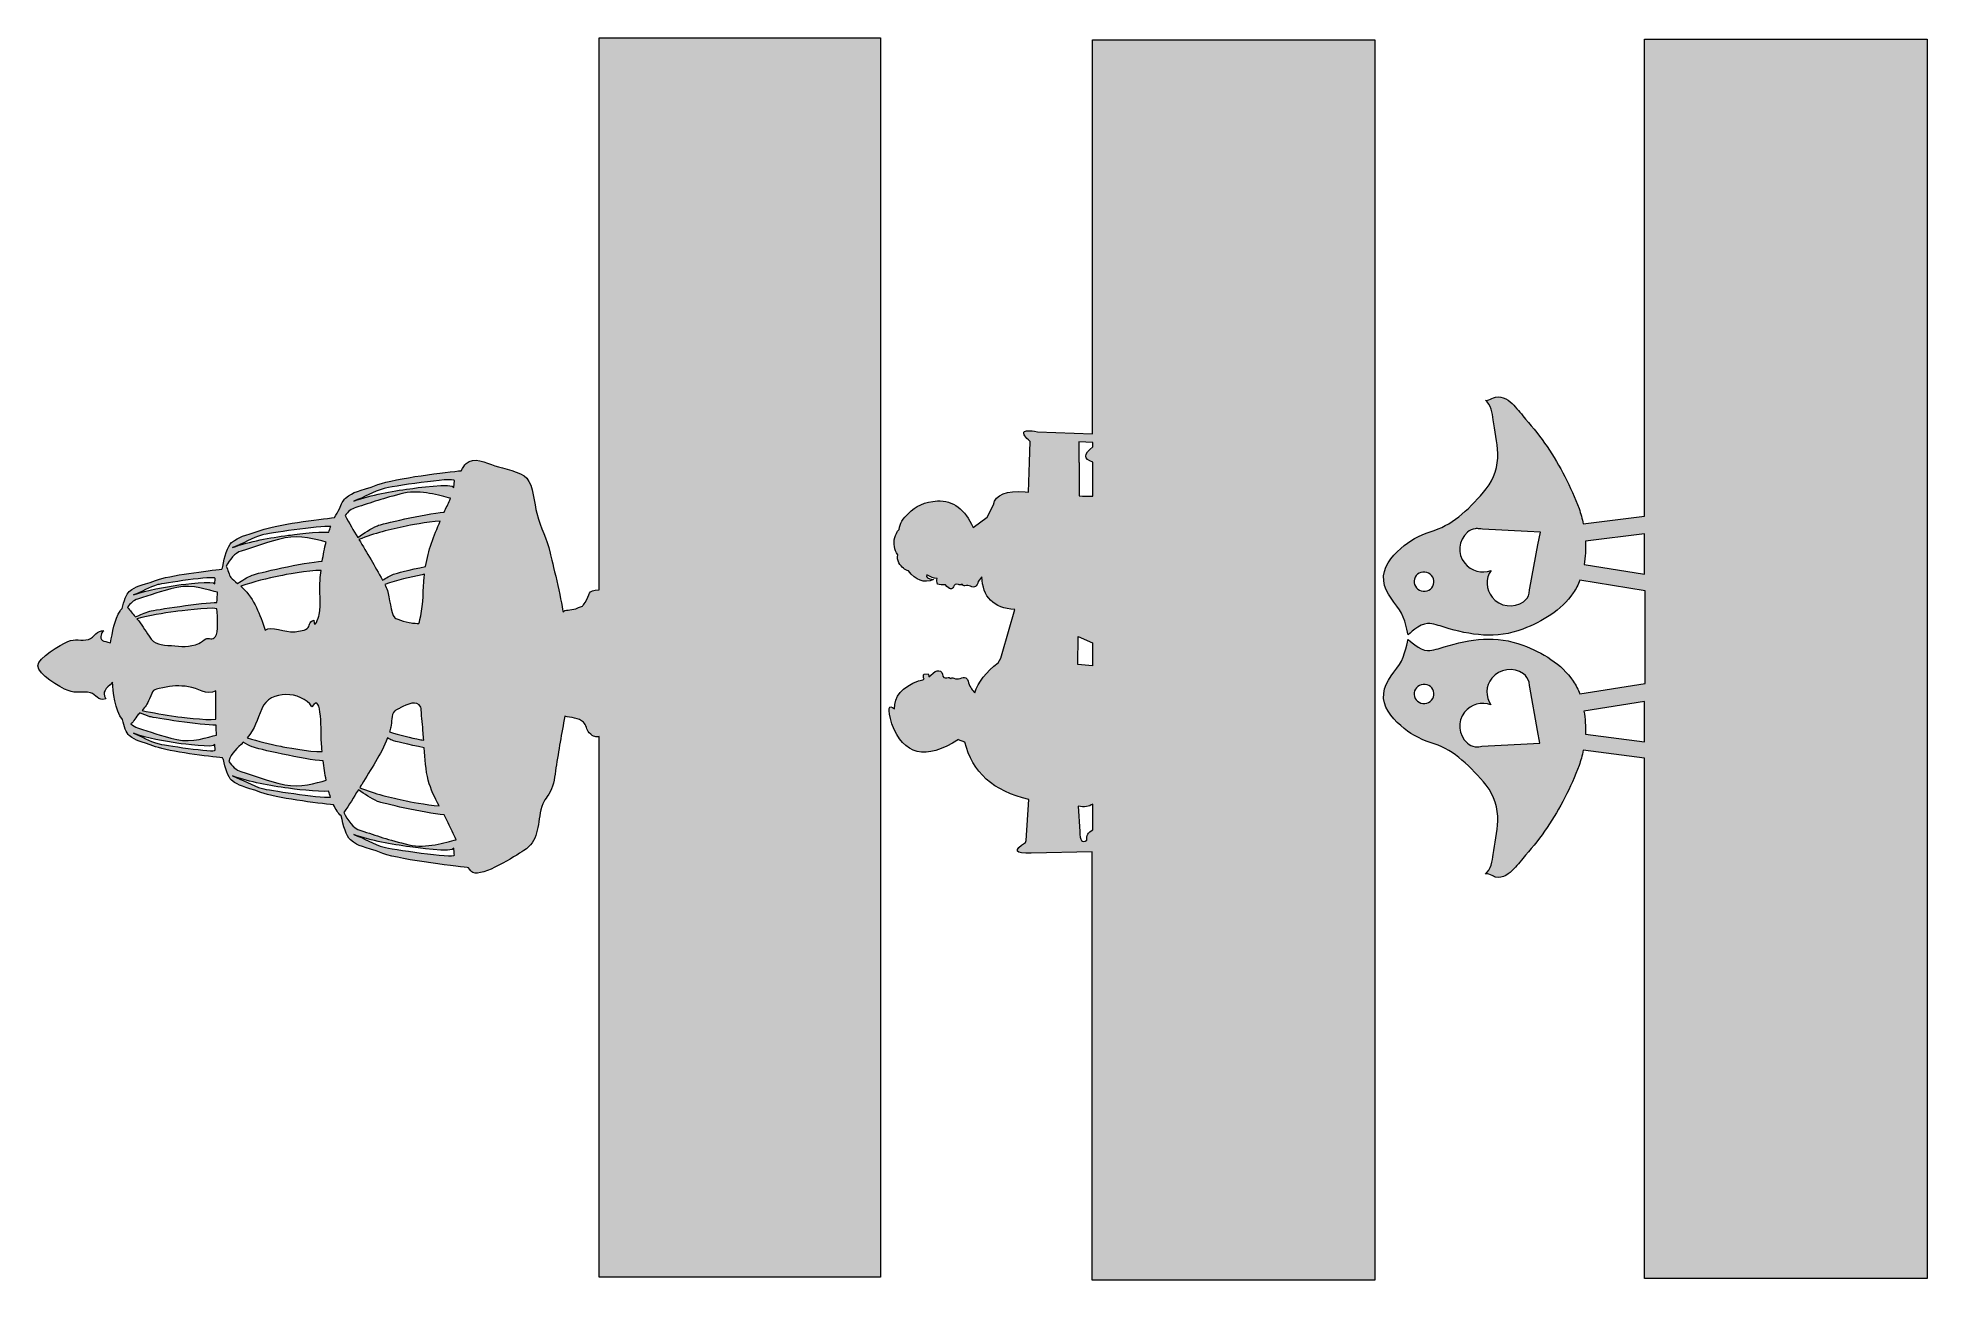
# Model space of a CAD drawing. Header units: inches. Extents: x 0.2 to 13.2, y -8.6 to 0.
import ezdxf

# ---------------------------------------------------------------- set-up
doc = ezdxf.new("R2010")
doc.units = ezdxf.units.IN
doc.header["$MEASUREMENT"] = 0
doc.layers.add('Layer 1', color=7, linetype='Continuous')

msp = doc.modelspace()

# ---------------------------------------------------------------- hatches: boundary and pattern name
at = {"layer": 'Layer 1', "true_color": 0xe5e6e7}
h = msp.add_hatch(color=254, dxfattribs=at)
h.dxf.hatch_style = 2
edge = h.paths.add_edge_path()
edge.add_spline(control_points=[(4.102, -0.019), (4.102, -0.019), (4.102, -3.811), (4.102, -3.811), (4.012, -3.812), (4.045, -3.843), (4.004, -3.898), (3.981, -3.93), (3.999, -3.918), (3.942, -3.941), (3.906, -3.955), (3.864, -3.943), (3.853, -3.966), (3.843, -3.878), (3.777, -3.611), (3.765, -3.56), (3.738, -3.45), (3.704, -3.399), (3.673, -3.286), (3.657, -3.223), (3.647, -3.092), (3.605, -3.045), (3.563, -2.999), (3.443, -2.977), (3.385, -2.959), (3.323, -2.939), (3.24, -2.895), (3.189, -2.943), (3.177, -2.955), (3.165, -2.972), (3.154, -2.993), (3.067, -3.002), (2.701, -3.044), (2.581, -3.089), (2.445, -3.14), (2.419, -3.131), (2.359, -3.183), (2.344, -3.196), (2.33, -3.223), (2.319, -3.256), (2.307, -3.275), (2.295, -3.294), (2.285, -3.315), (2.178, -3.327), (1.883, -3.363), (1.781, -3.401), (1.656, -3.448), (1.633, -3.44), (1.578, -3.487), (1.549, -3.512), (1.529, -3.586), (1.517, -3.652), (1.515, -3.658), (1.513, -3.664), (1.511, -3.67), (1.423, -3.679), (1.148, -3.712), (1.056, -3.747), (0.944, -3.788), (0.924, -3.781), (0.875, -3.823), (0.854, -3.841), (0.838, -3.89), (0.827, -3.939), (0.822, -3.943), (0.817, -3.949), (0.812, -3.957), (0.771, -4.012), (0.762, -4.11), (0.746, -4.175), (0.697, -4.159), (0.667, -4.169), (0.684, -4.113), (0.684, -4.113), (0.684, -4.102), (0.701, -4.094), (0.654, -4.084), (0.635, -4.14), (0.594, -4.152), (0.547, -4.164), (0.502, -4.146), (0.453, -4.166), (0.405, -4.187), (0.247, -4.278), (0.247, -4.333), (0.247, -4.392), (0.398, -4.482), (0.456, -4.504), (0.509, -4.525), (0.557, -4.506), (0.608, -4.519), (0.65, -4.529), (0.657, -4.577), (0.713, -4.561), (0.687, -4.506), (0.711, -4.497), (0.76, -4.446), (0.763, -4.507), (0.775, -4.642), (0.828, -4.702), (0.839, -4.749), (0.854, -4.795), (0.875, -4.812), (0.924, -4.854), (0.944, -4.847), (1.056, -4.889), (1.149, -4.924), (1.429, -4.957), (1.514, -4.966), (1.516, -4.97), (1.518, -4.974), (1.521, -4.977), (1.533, -5.036), (1.552, -5.097), (1.578, -5.119), (1.632, -5.165), (1.655, -5.157), (1.779, -5.204), (1.88, -5.242), (2.171, -5.277), (2.278, -5.289), (2.293, -5.319), (2.309, -5.345), (2.329, -5.365), (2.329, -5.364), (2.33, -5.364), (2.33, -5.364), (2.344, -5.431), (2.365, -5.503), (2.394, -5.529), (2.454, -5.58), (2.479, -5.571), (2.616, -5.622), (2.746, -5.671), (3.171, -5.716), (3.205, -5.72), (3.214, -5.736), (3.224, -5.748), (3.234, -5.753), (3.304, -5.785), (3.523, -5.64), (3.584, -5.603), (3.685, -5.541), (3.677, -5.434), (3.701, -5.322), (3.717, -5.253), (3.736, -5.252), (3.765, -5.198), (3.791, -5.149), (3.796, -5.09), (3.804, -5.035), (3.824, -4.916), (3.842, -4.798), (3.866, -4.68), (3.905, -4.689), (3.963, -4.691), (3.993, -4.721), (4.014, -4.741), (4.013, -4.771), (4.033, -4.793), (4.061, -4.824), (4.082, -4.825), (4.102, -4.819), (4.102, -4.819), (4.102, -8.532), (4.102, -8.532), (4.102, -8.532), (6.033, -8.532), (6.033, -8.532), (6.033, -8.532), (6.033, -0.019), (6.033, -0.019), (6.033, -0.019), (4.102, -0.019), (4.102, -0.019)], knot_values=[0, 0, 0, 0, 1, 1, 1, 2, 2, 2, 3, 3, 3, 4, 4, 4, 5, 5, 5, 6, 6, 6, 7, 7, 7, 8, 8, 8, 9, 9, 9, 10, 10, 10, 11, 11, 11, 12, 12, 12, 13, 13, 13, 14, 14, 14, 15, 15, 15, 16, 16, 16, 17, 17, 17, 18, 18, 18, 19, 19, 19, 20, 20, 20, 21, 21, 21, 22, 22, 22, 23, 23, 23, 24, 24, 24, 25, 25, 25, 26, 26, 26, 27, 27, 27, 28, 28, 28, 29, 29, 29, 30, 30, 30, 31, 31, 31, 32, 32, 32, 33, 33, 33, 34, 34, 34, 35, 35, 35, 36, 36, 36, 37, 37, 37, 38, 38, 38, 39, 39, 39, 40, 40, 40, 41, 41, 41, 42, 42, 42, 43, 43, 43, 44, 44, 44, 45, 45, 45, 46, 46, 46, 47, 47, 47, 48, 48, 48, 49, 49, 49, 50, 50, 50, 51, 51, 51, 52, 52, 52, 53, 53, 53, 54, 54, 54, 55, 55, 55, 56, 56, 56, 57, 57, 57, 58, 58, 58, 58], degree=3, periodic=1)
edge = h.paths.add_edge_path()
edge.add_spline(control_points=[(2.928, -5.12), (2.944, -5.182), (2.972, -5.239), (3.003, -5.295), (2.912, -5.289), (2.792, -5.264), (2.776, -5.261), (2.668, -5.239), (2.561, -5.213), (2.457, -5.171), (2.461, -5.163), (2.466, -5.156), (2.471, -5.148), (2.53, -5.048), (2.605, -4.941), (2.648, -4.829), (2.658, -4.834), (2.669, -4.84), (2.68, -4.845), (2.696, -4.851), (2.793, -4.875), (2.9, -4.897), (2.904, -4.973), (2.91, -5.048), (2.928, -5.12)], knot_values=[0, 0, 0, 0, 1, 1, 1, 2, 2, 2, 3, 3, 3, 4, 4, 4, 5, 5, 5, 6, 6, 6, 7, 7, 7, 8, 8, 8, 8], degree=3, periodic=1)
edge = h.paths.add_edge_path()
edge.add_spline(control_points=[(1.477, -3.941), (1.48, -4.002), (1.49, -4.104), (1.467, -4.133), (1.445, -4.161), (1.423, -4.139), (1.4, -4.149), (1.386, -4.155), (1.368, -4.175), (1.352, -4.181), (1.29, -4.207), (1.228, -4.201), (1.165, -4.195), (1.093, -4.188), (1.05, -4.193), (1.011, -4.13), (0.982, -4.086), (0.96, -4.049), (0.928, -4.01), (1.015, -3.988), (1.104, -3.973), (1.194, -3.961), (1.214, -3.958), (1.415, -3.93), (1.477, -3.941)], knot_values=[0, 0, 0, 0, 1, 1, 1, 2, 2, 2, 3, 3, 3, 4, 4, 4, 5, 5, 5, 6, 6, 6, 7, 7, 7, 8, 8, 8, 8], degree=3, periodic=1)
edge = h.paths.add_edge_path()
edge.add_spline(control_points=[(2.179, -3.983), (2.175, -4), (2.143, -4.095), (2.143, -4.02), (2.101, -4.029), (2.12, -4.062), (2.096, -4.078), (2.071, -4.093), (2.031, -4.098), (2.002, -4.101), (1.952, -4.106), (1.845, -4.055), (1.809, -4.088), (1.769, -3.977), (1.738, -3.88), (1.651, -3.796), (1.649, -3.793), (1.645, -3.79), (1.642, -3.787), (1.731, -3.755), (1.822, -3.733), (1.914, -3.715), (1.934, -3.711), (2.103, -3.676), (2.192, -3.679), (2.189, -3.701), (2.187, -3.722), (2.185, -3.743), (2.178, -3.82), (2.193, -3.907), (2.179, -3.983)], knot_values=[0, 0, 0, 0, 1, 1, 1, 2, 2, 2, 3, 3, 3, 4, 4, 4, 5, 5, 5, 6, 6, 6, 7, 7, 7, 8, 8, 8, 9, 9, 9, 10, 10, 10, 10], degree=3, periodic=1)
edge = h.paths.add_edge_path()
edge.add_spline(control_points=[(1.014, -4.561), (1.043, -4.493), (1.028, -4.502), (1.106, -4.484), (1.169, -4.47), (1.218, -4.468), (1.281, -4.477), (1.346, -4.486), (1.405, -4.54), (1.47, -4.505), (1.471, -4.538), (1.467, -4.616), (1.469, -4.701), (1.4, -4.709), (1.214, -4.683), (1.194, -4.681), (1.117, -4.67), (1.039, -4.657), (0.963, -4.64), (0.984, -4.617), (0.998, -4.598), (1.014, -4.561)], knot_values=[0, 0, 0, 0, 1, 1, 1, 2, 2, 2, 3, 3, 3, 4, 4, 4, 5, 5, 5, 6, 6, 6, 7, 7, 7, 7], degree=3, periodic=1)
edge = h.paths.add_edge_path()
edge.add_spline(control_points=[(1.785, -4.628), (1.842, -4.495), (2.055, -4.506), (2.129, -4.615), (2.202, -4.499), (2.19, -4.817), (2.194, -4.857), (2.195, -4.876), (2.197, -4.898), (2.2, -4.922), (2.113, -4.926), (1.935, -4.89), (1.915, -4.886), (1.838, -4.87), (1.761, -4.852), (1.685, -4.828), (1.739, -4.764), (1.751, -4.707), (1.785, -4.628)], knot_values=[0, 0, 0, 0, 1, 1, 1, 2, 2, 2, 3, 3, 3, 4, 4, 4, 5, 5, 5, 6, 6, 6, 6], degree=3, periodic=1)
edge = h.paths.add_edge_path()
edge.add_spline(control_points=[(2.629, -3.775), (2.714, -3.746), (2.8, -3.725), (2.886, -3.708), (2.889, -3.707), (2.894, -3.706), (2.902, -3.705), (2.901, -3.711), (2.901, -3.717), (2.9, -3.723), (2.892, -3.809), (2.895, -3.906), (2.876, -3.99), (2.858, -4.068), (2.879, -4.037), (2.819, -4.04), (2.806, -4.041), (2.706, -4.013), (2.698, -4.003), (2.668, -3.971), (2.664, -3.861), (2.647, -3.816), (2.641, -3.802), (2.635, -3.788), (2.629, -3.775)], knot_values=[0, 0, 0, 0, 1, 1, 1, 2, 2, 2, 3, 3, 3, 4, 4, 4, 5, 5, 5, 6, 6, 6, 7, 7, 7, 8, 8, 8, 8], degree=3, periodic=1)
edge = h.paths.add_edge_path()
edge.add_spline(control_points=[(2.671, -4.754), (2.678, -4.725), (2.674, -4.666), (2.695, -4.645), (2.701, -4.64), (2.707, -4.637), (2.714, -4.634), (2.72, -4.631), (2.728, -4.627), (2.736, -4.622), (2.781, -4.599), (2.852, -4.564), (2.876, -4.617), (2.879, -4.623), (2.879, -4.63), (2.879, -4.636), (2.882, -4.69), (2.889, -4.742), (2.893, -4.795), (2.894, -4.811), (2.896, -4.828), (2.897, -4.845), (2.887, -4.843), (2.88, -4.841), (2.877, -4.841), (2.804, -4.826), (2.733, -4.81), (2.662, -4.788), (2.665, -4.777), (2.668, -4.765), (2.671, -4.754)], knot_values=[0, 0, 0, 0, 1, 1, 1, 2, 2, 2, 3, 3, 3, 4, 4, 4, 5, 5, 5, 6, 6, 6, 7, 7, 7, 8, 8, 8, 9, 9, 9, 10, 10, 10, 10], degree=3, periodic=1)
edge = h.paths.add_edge_path()
edge.add_spline(control_points=[(2.909, -3.651), (2.802, -3.674), (2.705, -3.697), (2.69, -3.704), (2.664, -3.715), (2.639, -3.73), (2.614, -3.746), (2.588, -3.696), (2.558, -3.648), (2.535, -3.606), (2.507, -3.557), (2.479, -3.511), (2.452, -3.466), (2.558, -3.423), (2.666, -3.396), (2.775, -3.374), (2.792, -3.371), (2.918, -3.345), (3.01, -3.339), (2.965, -3.441), (2.928, -3.539), (2.909, -3.651)], knot_values=[0, 0, 0, 0, 1, 1, 1, 2, 2, 2, 3, 3, 3, 4, 4, 4, 5, 5, 5, 6, 6, 6, 7, 7, 7, 7], degree=3, periodic=1)
edge = h.paths.add_edge_path()
edge.add_spline(control_points=[(2.624, -3.115), (2.657, -3.105), (3.109, -3.035), (3.107, -3.061), (3.107, -3.061), (3.103, -3.108), (3.103, -3.108), (3.105, -3.075), (2.826, -3.114), (2.802, -3.117), (2.671, -3.135), (2.542, -3.158), (2.417, -3.202), (2.487, -3.177), (2.551, -3.136), (2.624, -3.115)], knot_values=[0, 0, 0, 0, 1, 1, 1, 2, 2, 2, 3, 3, 3, 4, 4, 4, 5, 5, 5, 5], degree=3, periodic=1)
edge = h.paths.add_edge_path()
edge.add_spline(control_points=[(2.43, -3.246), (2.54, -3.212), (2.615, -3.183), (2.76, -3.148), (2.879, -3.121), (3.006, -3.166), (3.081, -3.183), (3.079, -3.187), (3.077, -3.191), (3.075, -3.195), (3.063, -3.223), (3.05, -3.25), (3.038, -3.277), (2.898, -3.291), (2.607, -3.359), (2.579, -3.371), (2.532, -3.391), (2.488, -3.422), (2.444, -3.453), (2.414, -3.404), (2.385, -3.354), (2.357, -3.3), (2.377, -3.275), (2.401, -3.255), (2.43, -3.246)], knot_values=[0, 0, 0, 0, 1, 1, 1, 2, 2, 2, 3, 3, 3, 4, 4, 4, 5, 5, 5, 6, 6, 6, 7, 7, 7, 8, 8, 8, 8], degree=3, periodic=1)
edge = h.paths.add_edge_path()
edge.add_spline(control_points=[(1.79, -3.434), (1.82, -3.426), (2.182, -3.369), (2.259, -3.376), (2.254, -3.389), (2.249, -3.402), (2.245, -3.416), (2.176, -3.408), (1.988, -3.434), (1.968, -3.437), (1.837, -3.454), (1.708, -3.477), (1.583, -3.521), (1.654, -3.496), (1.718, -3.455), (1.79, -3.434)], knot_values=[0, 0, 0, 0, 1, 1, 1, 2, 2, 2, 3, 3, 3, 4, 4, 4, 5, 5, 5, 5], degree=3, periodic=1)
edge = h.paths.add_edge_path()
edge.add_spline(control_points=[(1.643, -3.545), (1.744, -3.514), (1.813, -3.487), (1.946, -3.455), (2.047, -3.432), (2.156, -3.466), (2.226, -3.483), (2.215, -3.527), (2.207, -3.572), (2.2, -3.615), (2.073, -3.623), (1.747, -3.698), (1.718, -3.711), (1.684, -3.726), (1.651, -3.746), (1.619, -3.768), (1.601, -3.754), (1.581, -3.738), (1.572, -3.726), (1.561, -3.711), (1.552, -3.672), (1.541, -3.649), (1.564, -3.604), (1.597, -3.559), (1.643, -3.545)], knot_values=[0, 0, 0, 0, 1, 1, 1, 2, 2, 2, 3, 3, 3, 4, 4, 4, 5, 5, 5, 6, 6, 6, 7, 7, 7, 8, 8, 8, 8], degree=3, periodic=1)
edge = h.paths.add_edge_path()
edge.add_spline(control_points=[(1.071, -3.776), (1.098, -3.768), (1.467, -3.712), (1.465, -3.733), (1.465, -3.733), (1.462, -3.771), (1.462, -3.771), (1.464, -3.744), (1.236, -3.775), (1.216, -3.778), (1.11, -3.793), (1.005, -3.811), (0.903, -3.847), (0.96, -3.827), (1.012, -3.793), (1.071, -3.776)], knot_values=[0, 0, 0, 0, 1, 1, 1, 2, 2, 2, 3, 3, 3, 4, 4, 4, 5, 5, 5, 5], degree=3, periodic=1)
edge = h.paths.add_edge_path()
edge.add_spline(control_points=[(0.932, -3.875), (1.023, -3.847), (1.083, -3.823), (1.201, -3.795), (1.309, -3.77), (1.425, -3.818), (1.481, -3.827), (1.479, -3.85), (1.478, -3.874), (1.477, -3.899), (1.385, -3.897), (1.045, -3.95), (1.016, -3.959), (0.982, -3.968), (0.949, -3.983), (0.917, -3.998), (0.915, -3.995), (0.912, -3.991), (0.909, -3.988), (0.888, -3.965), (0.875, -3.942), (0.863, -3.932), (0.881, -3.906), (0.904, -3.884), (0.932, -3.875)], knot_values=[0, 0, 0, 0, 1, 1, 1, 2, 2, 2, 3, 3, 3, 4, 4, 4, 5, 5, 5, 6, 6, 6, 7, 7, 7, 8, 8, 8, 8], degree=3, periodic=1)
edge = h.paths.add_edge_path()
edge.add_spline(control_points=[(1.071, -4.868), (1.012, -4.851), (0.96, -4.818), (0.903, -4.797), (1.005, -4.833), (1.11, -4.852), (1.216, -4.866), (1.236, -4.869), (1.464, -4.901), (1.462, -4.874), (1.462, -4.874), (1.465, -4.912), (1.465, -4.912), (1.467, -4.933), (1.098, -4.876), (1.071, -4.868)], knot_values=[0, 0, 0, 0, 1, 1, 1, 2, 2, 2, 3, 3, 3, 4, 4, 4, 5, 5, 5, 5], degree=3, periodic=1)
edge = h.paths.add_edge_path()
edge.add_spline(control_points=[(1.201, -4.84), (1.083, -4.812), (1.023, -4.788), (0.932, -4.76), (0.915, -4.755), (0.899, -4.744), (0.886, -4.731), (0.902, -4.726), (0.909, -4.7), (0.936, -4.669), (0.94, -4.665), (0.944, -4.661), (0.947, -4.657), (0.97, -4.667), (0.993, -4.676), (1.017, -4.683), (1.044, -4.691), (1.37, -4.742), (1.471, -4.742), (1.472, -4.765), (1.473, -4.788), (1.475, -4.81), (1.417, -4.821), (1.305, -4.865), (1.201, -4.84)], knot_values=[0, 0, 0, 0, 1, 1, 1, 2, 2, 2, 3, 3, 3, 4, 4, 4, 5, 5, 5, 6, 6, 6, 7, 7, 7, 8, 8, 8, 8], degree=3, periodic=1)
edge = h.paths.add_edge_path()
edge.add_spline(control_points=[(1.559, -4.99), (1.575, -4.93), (1.616, -4.9), (1.658, -4.858), (1.678, -4.87), (1.698, -4.881), (1.718, -4.89), (1.748, -4.902), (2.083, -4.98), (2.206, -4.986), (2.211, -5.029), (2.218, -5.075), (2.227, -5.12), (2.158, -5.137), (2.046, -5.174), (1.942, -5.15), (1.81, -5.119), (1.742, -5.092), (1.642, -5.06), (1.607, -5.05), (1.58, -5.022), (1.559, -4.99)], knot_values=[0, 0, 0, 0, 1, 1, 1, 2, 2, 2, 3, 3, 3, 4, 4, 4, 5, 5, 5, 6, 6, 6, 7, 7, 7, 7], degree=3, periodic=1)
edge = h.paths.add_edge_path()
edge.add_spline(control_points=[(1.79, -5.177), (1.718, -5.156), (1.654, -5.115), (1.583, -5.09), (1.708, -5.134), (1.837, -5.157), (1.968, -5.175), (1.988, -5.177), (2.176, -5.203), (2.244, -5.195), (2.248, -5.209), (2.253, -5.223), (2.257, -5.236), (2.176, -5.241), (1.82, -5.185), (1.79, -5.177)], knot_values=[0, 0, 0, 0, 1, 1, 1, 2, 2, 2, 3, 3, 3, 4, 4, 4, 5, 5, 5, 5], degree=3, periodic=1)
edge = h.paths.add_edge_path()
edge.add_spline(control_points=[(2.348, -5.34), (2.385, -5.288), (2.416, -5.238), (2.448, -5.185), (2.491, -5.215), (2.534, -5.245), (2.58, -5.265), (2.607, -5.277), (2.897, -5.344), (3.037, -5.358), (3.047, -5.376), (3.056, -5.395), (3.065, -5.413), (3.084, -5.451), (3.102, -5.489), (3.12, -5.528), (3.045, -5.544), (2.916, -5.591), (2.795, -5.563), (2.65, -5.529), (2.575, -5.499), (2.464, -5.465), (2.411, -5.448), (2.373, -5.393), (2.348, -5.34)], knot_values=[0, 0, 0, 0, 1, 1, 1, 2, 2, 2, 3, 3, 3, 4, 4, 4, 5, 5, 5, 6, 6, 6, 7, 7, 7, 8, 8, 8, 8], degree=3, periodic=1)
edge = h.paths.add_edge_path()
edge.add_spline(control_points=[(2.624, -5.58), (2.551, -5.559), (2.487, -5.517), (2.417, -5.493), (2.542, -5.537), (2.671, -5.559), (2.802, -5.577), (2.826, -5.581), (3.105, -5.619), (3.103, -5.586), (3.103, -5.587), (3.107, -5.633), (3.107, -5.633), (3.109, -5.659), (2.657, -5.589), (2.624, -5.58)], knot_values=[0, 0, 0, 0, 1, 1, 1, 2, 2, 2, 3, 3, 3, 4, 4, 4, 5, 5, 5, 5], degree=3, periodic=1)
h = msp.add_hatch(color=254, dxfattribs=at)
h.dxf.hatch_style = 2
edge = h.paths.add_edge_path()
edge.add_spline(control_points=[(7.488, -2.739), (7.488, -2.739), (7.111, -2.726), (7.111, -2.726), (7.055, -2.715), (7.025, -2.716), (7.018, -2.729), (7.011, -2.74), (7.026, -2.762), (7.061, -2.793), (7.061, -2.793), (7.055, -2.934), (7.055, -2.934), (7.055, -2.934), (7.048, -3.14), (7.048, -3.14), (7.048, -3.14), (7.027, -3.139), (7.027, -3.139), (6.897, -3.127), (6.823, -3.157), (6.808, -3.227), (6.808, -3.227), (6.765, -3.312), (6.765, -3.312), (6.765, -3.312), (6.669, -3.384), (6.669, -3.384), (6.613, -3.259), (6.531, -3.197), (6.423, -3.2), (6.337, -3.207), (6.27, -3.236), (6.225, -3.287), (6.186, -3.321), (6.165, -3.357), (6.161, -3.396), (6.13, -3.432), (6.12, -3.472), (6.13, -3.515), (6.13, -3.536), (6.137, -3.554), (6.152, -3.571), (6.147, -3.591), (6.15, -3.609), (6.159, -3.625), (6.179, -3.658), (6.2, -3.676), (6.225, -3.682), (6.275, -3.747), (6.331, -3.768), (6.397, -3.741), (6.358, -3.737), (6.343, -3.726), (6.351, -3.709), (6.375, -3.723), (6.398, -3.732), (6.422, -3.734), (6.419, -3.746), (6.419, -3.758), (6.423, -3.772), (6.441, -3.777), (6.459, -3.78), (6.479, -3.777), (6.505, -3.809), (6.525, -3.814), (6.534, -3.79), (6.538, -3.776), (6.55, -3.771), (6.568, -3.775), (6.576, -3.779), (6.584, -3.779), (6.593, -3.773), (6.6, -3.782), (6.605, -3.786), (6.612, -3.784), (6.626, -3.78), (6.64, -3.782), (6.651, -3.787), (6.679, -3.8), (6.695, -3.789), (6.704, -3.754), (6.704, -3.754), (6.729, -3.722), (6.729, -3.722), (6.733, -3.862), (6.809, -3.937), (6.955, -3.947), (6.955, -3.947), (6.868, -4.25), (6.868, -4.25), (6.865, -4.271), (6.856, -4.291), (6.84, -4.312), (6.758, -4.377), (6.705, -4.446), (6.68, -4.518), (6.663, -4.504), (6.65, -4.482), (6.638, -4.45), (6.63, -4.415), (6.611, -4.405), (6.58, -4.421), (6.566, -4.426), (6.551, -4.425), (6.536, -4.418), (6.526, -4.414), (6.519, -4.415), (6.515, -4.422), (6.509, -4.415), (6.501, -4.412), (6.488, -4.415), (6.472, -4.421), (6.461, -4.412), (6.458, -4.39), (6.458, -4.39), (6.455, -4.379), (6.455, -4.379), (6.443, -4.365), (6.427, -4.364), (6.409, -4.373), (6.409, -4.373), (6.365, -4.409), (6.365, -4.409), (6.365, -4.404), (6.363, -4.397), (6.359, -4.389), (6.359, -4.389), (6.33, -4.391), (6.33, -4.391), (6.326, -4.4), (6.326, -4.411), (6.333, -4.426), (6.322, -4.432), (6.309, -4.434), (6.294, -4.436), (6.18, -4.48), (6.126, -4.546), (6.13, -4.629), (6.087, -4.593), (6.08, -4.627), (6.111, -4.732), (6.191, -4.948), (6.344, -4.984), (6.569, -4.84), (6.569, -4.84), (6.568, -4.843), (6.568, -4.843), (6.568, -4.843), (6.612, -4.857), (6.612, -4.857), (6.661, -5.064), (6.808, -5.196), (7.051, -5.251), (7.051, -5.251), (7.034, -5.533), (7.034, -5.533), (7.034, -5.533), (7.029, -5.547), (7.029, -5.547), (6.941, -5.601), (6.954, -5.625), (7.068, -5.621), (7.068, -5.621), (7.487, -5.611), (7.487, -5.611), (7.487, -5.611), (7.487, -8.554), (7.487, -8.554), (7.487, -8.554), (9.427, -8.554), (9.427, -8.554), (9.427, -8.554), (9.427, -0.033), (9.427, -0.033), (9.427, -0.033), (7.488, -0.033), (7.488, -0.033), (7.488, -0.033), (7.488, -2.739), (7.488, -2.739)], knot_values=[0, 0, 0, 0, 1, 1, 1, 2, 2, 2, 3, 3, 3, 4, 4, 4, 5, 5, 5, 6, 6, 6, 7, 7, 7, 8, 8, 8, 9, 9, 9, 10, 10, 10, 11, 11, 11, 12, 12, 12, 13, 13, 13, 14, 14, 14, 15, 15, 15, 16, 16, 16, 17, 17, 17, 18, 18, 18, 19, 19, 19, 20, 20, 20, 21, 21, 21, 22, 22, 22, 23, 23, 23, 24, 24, 24, 25, 25, 25, 26, 26, 26, 27, 27, 27, 28, 28, 28, 29, 29, 29, 30, 30, 30, 31, 31, 31, 32, 32, 32, 33, 33, 33, 34, 34, 34, 35, 35, 35, 36, 36, 36, 37, 37, 37, 38, 38, 38, 39, 39, 39, 40, 40, 40, 41, 41, 41, 42, 42, 42, 43, 43, 43, 44, 44, 44, 45, 45, 45, 46, 46, 46, 47, 47, 47, 48, 48, 48, 49, 49, 49, 50, 50, 50, 51, 51, 51, 52, 52, 52, 53, 53, 53, 54, 54, 54, 55, 55, 55, 56, 56, 56, 57, 57, 57, 58, 58, 58, 59, 59, 59, 60, 60, 60, 60], degree=3, periodic=1)
edge = h.paths.add_edge_path()
edge.add_spline(control_points=[(7.397, -3.166), (7.397, -3.166), (7.397, -2.936), (7.397, -2.936), (7.397, -2.936), (7.394, -2.936), (7.394, -2.936), (7.394, -2.936), (7.394, -2.796), (7.394, -2.796), (7.394, -2.796), (7.49, -2.8), (7.49, -2.8), (7.49, -2.8), (7.49, -2.829), (7.49, -2.829), (7.426, -2.88), (7.426, -2.915), (7.49, -2.934), (7.49, -2.934), (7.49, -3.168), (7.49, -3.168), (7.458, -3.168), (7.427, -3.168), (7.397, -3.166)], knot_values=[0, 0, 0, 0, 1, 1, 1, 2, 2, 2, 3, 3, 3, 4, 4, 4, 5, 5, 5, 6, 6, 6, 7, 7, 7, 8, 8, 8, 8], degree=3, periodic=1)
h.paths.add_polyline_path([(7.39, -4.132), (7.488, -4.176), (7.488, -4.334), (7.388, -4.325)])
edge = h.paths.add_edge_path()
edge.add_spline(control_points=[(7.45, -5.532), (7.416, -5.554), (7.401, -5.533), (7.402, -5.471), (7.402, -5.471), (7.39, -5.297), (7.39, -5.297), (7.431, -5.307), (7.465, -5.302), (7.49, -5.283), (7.49, -5.283), (7.49, -5.461), (7.49, -5.461), (7.458, -5.477), (7.444, -5.501), (7.45, -5.532)], knot_values=[0, 0, 0, 0, 1, 1, 1, 2, 2, 2, 3, 3, 3, 4, 4, 4, 5, 5, 5, 5], degree=3, periodic=1)
h = msp.add_hatch(color=254, dxfattribs=at)
h.dxf.hatch_style = 2
edge = h.paths.add_edge_path()
edge.add_spline(control_points=[(11.279, -3.306), (11.279, -3.306), (10.858, -3.358), (10.858, -3.358), (10.851, -3.324), (10.841, -3.288), (10.829, -3.254), (10.773, -3.103), (10.698, -2.96), (10.61, -2.828), (10.564, -2.763), (10.515, -2.699), (10.462, -2.639), (10.436, -2.608), (10.411, -2.574), (10.38, -2.544), (10.354, -2.511), (10.303, -2.476), (10.255, -2.488), (10.243, -2.49), (10.197, -2.518), (10.186, -2.508), (10.222, -2.539), (10.235, -2.597), (10.239, -2.643), (10.248, -2.717), (10.268, -2.799), (10.271, -2.874), (10.273, -2.963), (10.247, -3.047), (10.191, -3.118), (10.14, -3.182), (10.086, -3.24), (10.025, -3.292), (9.969, -3.342), (9.904, -3.379), (9.835, -3.403), (9.76, -3.426), (9.687, -3.46), (9.628, -3.508), (9.565, -3.558), (9.494, -3.633), (9.487, -3.715), (9.48, -3.807), (9.547, -3.881), (9.596, -3.949), (9.635, -4.003), (9.655, -4.121), (9.655, -4.121), (9.655, -4.121), (9.735, -4.043), (9.789, -4.043), (9.828, -4.043), (9.866, -4.057), (9.903, -4.069), (10.083, -4.124), (10.262, -4.151), (10.443, -4.081), (10.576, -4.029), (10.708, -3.953), (10.789, -3.833), (10.808, -3.806), (10.822, -3.776), (10.835, -3.746), (10.835, -3.746), (11.282, -3.818), (11.282, -3.818), (11.282, -3.818), (11.282, -4.454), (11.282, -4.454), (11.282, -4.454), (10.835, -4.526), (10.835, -4.526), (10.822, -4.496), (10.808, -4.468), (10.789, -4.439), (10.71, -4.319), (10.576, -4.243), (10.443, -4.192), (10.262, -4.121), (10.083, -4.149), (9.903, -4.203), (9.866, -4.214), (9.828, -4.229), (9.789, -4.229), (9.736, -4.229), (9.655, -4.151), (9.655, -4.151), (9.655, -4.151), (9.633, -4.269), (9.596, -4.324), (9.547, -4.392), (9.48, -4.465), (9.487, -4.557), (9.494, -4.639), (9.565, -4.715), (9.628, -4.764), (9.687, -4.814), (9.761, -4.846), (9.835, -4.869), (9.904, -4.893), (9.969, -4.931), (10.025, -4.981), (10.085, -5.032), (10.14, -5.092), (10.191, -5.154), (10.247, -5.225), (10.273, -5.31), (10.271, -5.399), (10.268, -5.474), (10.248, -5.557), (10.239, -5.629), (10.235, -5.674), (10.222, -5.733), (10.186, -5.764), (10.198, -5.754), (10.244, -5.783), (10.255, -5.785), (10.304, -5.796), (10.354, -5.761), (10.38, -5.728), (10.412, -5.7), (10.436, -5.664), (10.462, -5.633), (10.515, -5.575), (10.564, -5.511), (10.61, -5.444), (10.698, -5.313), (10.773, -5.169), (10.829, -5.018), (10.841, -4.985), (10.851, -4.95), (10.858, -4.914), (10.858, -4.914), (11.279, -4.967), (11.279, -4.967), (11.279, -4.967), (11.279, -8.542), (11.279, -8.542), (11.279, -8.542), (13.219, -8.542), (13.219, -8.542), (13.219, -8.542), (13.219, -0.029), (13.219, -0.029), (13.219, -0.029), (11.279, -0.029), (11.279, -0.029), (11.279, -0.029), (11.279, -3.306), (11.279, -3.306)], knot_values=[0, 0, 0, 0, 1, 1, 1, 2, 2, 2, 3, 3, 3, 4, 4, 4, 5, 5, 5, 6, 6, 6, 7, 7, 7, 8, 8, 8, 9, 9, 9, 10, 10, 10, 11, 11, 11, 12, 12, 12, 13, 13, 13, 14, 14, 14, 15, 15, 15, 16, 16, 16, 17, 17, 17, 18, 18, 18, 19, 19, 19, 20, 20, 20, 21, 21, 21, 22, 22, 22, 23, 23, 23, 24, 24, 24, 25, 25, 25, 26, 26, 26, 27, 27, 27, 28, 28, 28, 29, 29, 29, 30, 30, 30, 31, 31, 31, 32, 32, 32, 33, 33, 33, 34, 34, 34, 35, 35, 35, 36, 36, 36, 37, 37, 37, 38, 38, 38, 39, 39, 39, 40, 40, 40, 41, 41, 41, 42, 42, 42, 43, 43, 43, 44, 44, 44, 45, 45, 45, 46, 46, 46, 47, 47, 47, 48, 48, 48, 49, 49, 49, 50, 50, 50, 50], degree=3, periodic=1)
edge = h.paths.add_edge_path()
edge.add_spline(control_points=[(9.733, -3.814), (9.7, -3.797), (9.687, -3.757), (9.704, -3.725), (9.721, -3.692), (9.762, -3.681), (9.796, -3.697), (9.829, -3.714), (9.841, -3.754), (9.825, -3.786), (9.808, -3.818), (9.766, -3.831), (9.733, -3.814)], knot_values=[0, 0, 0, 0, 1, 1, 1, 2, 2, 2, 3, 3, 3, 4, 4, 4, 4], degree=3, periodic=1)
edge = h.paths.add_edge_path()
edge.add_spline(control_points=[(10.491, -3.801), (10.489, -3.815), (10.487, -3.825), (10.487, -3.835), (10.483, -3.861), (10.468, -3.878), (10.448, -3.893), (10.38, -3.94), (10.285, -3.928), (10.232, -3.863), (10.189, -3.808), (10.186, -3.733), (10.225, -3.679), (10.162, -3.703), (10.087, -3.683), (10.044, -3.629), (9.991, -3.564), (10.001, -3.471), (10.064, -3.415), (10.078, -3.404), (10.097, -3.394), (10.116, -3.392), (10.126, -3.389), (10.136, -3.392), (10.146, -3.392), (10.15, -3.392), (10.16, -3.392), (10.165, -3.394), (10.165, -3.394), (10.476, -3.411), (10.476, -3.411), (10.476, -3.411), (10.564, -3.415), (10.564, -3.415), (10.564, -3.415), (10.547, -3.503), (10.547, -3.503), (10.547, -3.503), (10.491, -3.801), (10.491, -3.801)], knot_values=[0, 0, 0, 0, 1, 1, 1, 2, 2, 2, 3, 3, 3, 4, 4, 4, 5, 5, 5, 6, 6, 6, 7, 7, 7, 8, 8, 8, 9, 9, 9, 10, 10, 10, 11, 11, 11, 12, 12, 12, 13, 13, 13, 13], degree=3, periodic=1)
edge = h.paths.add_edge_path()
edge.add_spline(control_points=[(10.864, -3.638), (10.873, -3.586), (10.876, -3.532), (10.873, -3.478), (10.873, -3.478), (11.279, -3.426), (11.279, -3.426), (11.279, -3.426), (11.279, -3.704), (11.279, -3.704), (11.279, -3.704), (10.864, -3.638), (10.864, -3.638)], knot_values=[0, 0, 0, 0, 1, 1, 1, 2, 2, 2, 3, 3, 3, 4, 4, 4, 4], degree=3, periodic=1)
edge = h.paths.add_edge_path()
edge.add_spline(control_points=[(9.704, -4.557), (9.687, -4.524), (9.7, -4.483), (9.733, -4.468), (9.766, -4.451), (9.808, -4.464), (9.825, -4.496), (9.841, -4.529), (9.829, -4.569), (9.796, -4.585), (9.762, -4.601), (9.721, -4.589), (9.704, -4.557)], knot_values=[0, 0, 0, 0, 1, 1, 1, 2, 2, 2, 3, 3, 3, 4, 4, 4, 4], degree=3, periodic=1)
edge = h.paths.add_edge_path()
edge.add_spline(control_points=[(10.115, -4.889), (10.096, -4.886), (10.076, -4.878), (10.062, -4.865), (10, -4.808), (9.99, -4.717), (10.043, -4.651), (10.086, -4.597), (10.161, -4.578), (10.223, -4.601), (10.185, -4.547), (10.187, -4.472), (10.23, -4.418), (10.283, -4.353), (10.38, -4.34), (10.447, -4.388), (10.466, -4.404), (10.48, -4.421), (10.486, -4.446), (10.486, -4.456), (10.489, -4.465), (10.49, -4.479), (10.49, -4.479), (10.543, -4.778), (10.543, -4.778), (10.543, -4.778), (10.56, -4.865), (10.56, -4.865), (10.56, -4.865), (10.472, -4.869), (10.472, -4.869), (10.472, -4.869), (10.161, -4.886), (10.161, -4.886), (10.157, -4.889), (10.147, -4.889), (10.141, -4.889), (10.135, -4.889), (10.125, -4.892), (10.115, -4.889)], knot_values=[0, 0, 0, 0, 1, 1, 1, 2, 2, 2, 3, 3, 3, 4, 4, 4, 5, 5, 5, 6, 6, 6, 7, 7, 7, 8, 8, 8, 9, 9, 9, 10, 10, 10, 11, 11, 11, 12, 12, 12, 13, 13, 13, 13], degree=3, periodic=1)
edge = h.paths.add_edge_path()
edge.add_spline(control_points=[(10.872, -4.804), (10.875, -4.75), (10.872, -4.696), (10.862, -4.644), (10.862, -4.644), (11.278, -4.578), (11.278, -4.578), (11.278, -4.578), (11.278, -4.856), (11.278, -4.856), (11.278, -4.856), (10.872, -4.804), (10.872, -4.804)], knot_values=[0, 0, 0, 0, 1, 1, 1, 2, 2, 2, 3, 3, 3, 4, 4, 4, 4], degree=3, periodic=1)

# ---------------------------------------------------------------- linework, layer by layer
at = {"layer": 'Layer 1', "lineweight": 0}
msp.add_lwpolyline([(7.39, -4.132), (7.488, -4.176), (7.488, -4.334), (7.388, -4.325), (7.39, -4.132)], dxfattribs=at)
for points, knots in [([(4.102, -0.019), (4.102, -0.019), (4.102, -3.811), (4.102, -3.811), (4.012, -3.812), (4.045, -3.843), (4.004, -3.898), (3.981, -3.93), (3.999, -3.918), (3.942, -3.941), (3.906, -3.955), (3.864, -3.943), (3.853, -3.966), (3.843, -3.878), (3.777, -3.611), (3.765, -3.56), (3.738, -3.45), (3.704, -3.399), (3.673, -3.286), (3.657, -3.223), (3.647, -3.092), (3.605, -3.045), (3.563, -2.999), (3.443, -2.977), (3.385, -2.959), (3.323, -2.939), (3.24, -2.895), (3.189, -2.943), (3.177, -2.955), (3.165, -2.972), (3.154, -2.993), (3.067, -3.002), (2.701, -3.044), (2.581, -3.089), (2.445, -3.14), (2.419, -3.131), (2.359, -3.183), (2.344, -3.196), (2.33, -3.223), (2.319, -3.256), (2.307, -3.275), (2.295, -3.294), (2.285, -3.315), (2.178, -3.327), (1.883, -3.363), (1.781, -3.401), (1.656, -3.448), (1.633, -3.44), (1.578, -3.487), (1.549, -3.512), (1.529, -3.586), (1.517, -3.652), (1.515, -3.658), (1.513, -3.664), (1.511, -3.67), (1.423, -3.679), (1.148, -3.712), (1.056, -3.747), (0.944, -3.788), (0.924, -3.781), (0.875, -3.823), (0.854, -3.841), (0.838, -3.89), (0.827, -3.939), (0.822, -3.943), (0.817, -3.949), (0.812, -3.957), (0.771, -4.012), (0.762, -4.11), (0.746, -4.175), (0.697, -4.159), (0.667, -4.169), (0.684, -4.113), (0.684, -4.113), (0.684, -4.102), (0.701, -4.094), (0.654, -4.084), (0.635, -4.14), (0.594, -4.152), (0.547, -4.164), (0.502, -4.146), (0.453, -4.166), (0.405, -4.187), (0.247, -4.278), (0.247, -4.333), (0.247, -4.392), (0.398, -4.482), (0.456, -4.504), (0.509, -4.525), (0.557, -4.506), (0.608, -4.519), (0.65, -4.529), (0.657, -4.577), (0.713, -4.561), (0.687, -4.506), (0.711, -4.497), (0.76, -4.446), (0.763, -4.507), (0.775, -4.642), (0.828, -4.702), (0.839, -4.749), (0.854, -4.795), (0.875, -4.812), (0.924, -4.854), (0.944, -4.847), (1.056, -4.889), (1.149, -4.924), (1.429, -4.957), (1.514, -4.966), (1.516, -4.97), (1.518, -4.974), (1.521, -4.977), (1.533, -5.036), (1.552, -5.097), (1.578, -5.119), (1.632, -5.165), (1.655, -5.157), (1.779, -5.204), (1.88, -5.242), (2.171, -5.277), (2.278, -5.289), (2.293, -5.319), (2.309, -5.345), (2.329, -5.365), (2.329, -5.364), (2.33, -5.364), (2.33, -5.364), (2.344, -5.431), (2.365, -5.503), (2.394, -5.529), (2.454, -5.58), (2.479, -5.571), (2.616, -5.622), (2.746, -5.671), (3.171, -5.716), (3.205, -5.72), (3.214, -5.736), (3.224, -5.748), (3.234, -5.753), (3.304, -5.785), (3.523, -5.64), (3.584, -5.603), (3.685, -5.541), (3.677, -5.434), (3.701, -5.322), (3.717, -5.253), (3.736, -5.252), (3.765, -5.198), (3.791, -5.149), (3.796, -5.09), (3.804, -5.035), (3.824, -4.916), (3.842, -4.798), (3.866, -4.68), (3.905, -4.689), (3.963, -4.691), (3.993, -4.721), (4.014, -4.741), (4.013, -4.771), (4.033, -4.793), (4.061, -4.824), (4.082, -4.825), (4.102, -4.819), (4.102, -4.819), (4.102, -8.532), (4.102, -8.532), (4.102, -8.532), (6.033, -8.532), (6.033, -8.532), (6.033, -8.532), (6.033, -0.019), (6.033, -0.019), (6.033, -0.019), (4.102, -0.019), (4.102, -0.019)], [0, 0, 0, 0, 1, 1, 1, 2, 2, 2, 3, 3, 3, 4, 4, 4, 5, 5, 5, 6, 6, 6, 7, 7, 7, 8, 8, 8, 9, 9, 9, 10, 10, 10, 11, 11, 11, 12, 12, 12, 13, 13, 13, 14, 14, 14, 15, 15, 15, 16, 16, 16, 17, 17, 17, 18, 18, 18, 19, 19, 19, 20, 20, 20, 21, 21, 21, 22, 22, 22, 23, 23, 23, 24, 24, 24, 25, 25, 25, 26, 26, 26, 27, 27, 27, 28, 28, 28, 29, 29, 29, 30, 30, 30, 31, 31, 31, 32, 32, 32, 33, 33, 33, 34, 34, 34, 35, 35, 35, 36, 36, 36, 37, 37, 37, 38, 38, 38, 39, 39, 39, 40, 40, 40, 41, 41, 41, 42, 42, 42, 43, 43, 43, 44, 44, 44, 45, 45, 45, 46, 46, 46, 47, 47, 47, 48, 48, 48, 49, 49, 49, 50, 50, 50, 51, 51, 51, 52, 52, 52, 53, 53, 53, 54, 54, 54, 55, 55, 55, 56, 56, 56, 57, 57, 57, 58, 58, 58, 58]), ([(7.488, -2.739), (7.488, -2.739), (7.111, -2.726), (7.111, -2.726), (7.055, -2.715), (7.025, -2.716), (7.018, -2.729), (7.011, -2.74), (7.026, -2.762), (7.061, -2.793), (7.061, -2.793), (7.055, -2.934), (7.055, -2.934), (7.055, -2.934), (7.048, -3.14), (7.048, -3.14), (7.048, -3.14), (7.027, -3.139), (7.027, -3.139), (6.897, -3.127), (6.823, -3.157), (6.808, -3.227), (6.808, -3.227), (6.765, -3.312), (6.765, -3.312), (6.765, -3.312), (6.669, -3.384), (6.669, -3.384), (6.613, -3.259), (6.531, -3.197), (6.423, -3.2), (6.337, -3.207), (6.27, -3.236), (6.225, -3.287), (6.186, -3.321), (6.165, -3.357), (6.161, -3.396), (6.13, -3.432), (6.12, -3.472), (6.13, -3.515), (6.13, -3.536), (6.137, -3.554), (6.152, -3.571), (6.147, -3.591), (6.15, -3.609), (6.159, -3.625), (6.179, -3.658), (6.2, -3.676), (6.225, -3.682), (6.275, -3.747), (6.331, -3.768), (6.397, -3.741), (6.358, -3.737), (6.343, -3.726), (6.351, -3.709), (6.375, -3.723), (6.398, -3.732), (6.422, -3.734), (6.419, -3.746), (6.419, -3.758), (6.423, -3.772), (6.441, -3.777), (6.459, -3.78), (6.479, -3.777), (6.505, -3.809), (6.525, -3.814), (6.534, -3.79), (6.538, -3.776), (6.55, -3.771), (6.568, -3.775), (6.576, -3.779), (6.584, -3.779), (6.593, -3.773), (6.6, -3.782), (6.605, -3.786), (6.612, -3.784), (6.626, -3.78), (6.64, -3.782), (6.651, -3.787), (6.679, -3.8), (6.695, -3.789), (6.704, -3.754), (6.704, -3.754), (6.729, -3.722), (6.729, -3.722), (6.733, -3.862), (6.809, -3.937), (6.955, -3.947), (6.955, -3.947), (6.868, -4.25), (6.868, -4.25), (6.865, -4.271), (6.856, -4.291), (6.84, -4.312), (6.758, -4.377), (6.705, -4.446), (6.68, -4.518), (6.663, -4.504), (6.65, -4.482), (6.638, -4.45), (6.63, -4.415), (6.611, -4.405), (6.58, -4.421), (6.566, -4.426), (6.551, -4.425), (6.536, -4.418), (6.526, -4.414), (6.519, -4.415), (6.515, -4.422), (6.509, -4.415), (6.501, -4.412), (6.488, -4.415), (6.472, -4.421), (6.461, -4.412), (6.458, -4.39), (6.458, -4.39), (6.455, -4.379), (6.455, -4.379), (6.443, -4.365), (6.427, -4.364), (6.409, -4.373), (6.409, -4.373), (6.365, -4.409), (6.365, -4.409), (6.365, -4.404), (6.363, -4.397), (6.359, -4.389), (6.359, -4.389), (6.33, -4.391), (6.33, -4.391), (6.326, -4.4), (6.326, -4.411), (6.333, -4.426), (6.322, -4.432), (6.309, -4.434), (6.294, -4.436), (6.18, -4.48), (6.126, -4.546), (6.13, -4.629), (6.087, -4.593), (6.08, -4.627), (6.111, -4.732), (6.191, -4.948), (6.344, -4.984), (6.569, -4.84), (6.569, -4.84), (6.568, -4.843), (6.568, -4.843), (6.568, -4.843), (6.612, -4.857), (6.612, -4.857), (6.661, -5.064), (6.808, -5.196), (7.051, -5.251), (7.051, -5.251), (7.034, -5.533), (7.034, -5.533), (7.034, -5.533), (7.029, -5.547), (7.029, -5.547), (6.941, -5.601), (6.954, -5.625), (7.068, -5.621), (7.068, -5.621), (7.487, -5.611), (7.487, -5.611), (7.487, -5.611), (7.487, -8.554), (7.487, -8.554), (7.487, -8.554), (9.427, -8.554), (9.427, -8.554), (9.427, -8.554), (9.427, -0.033), (9.427, -0.033), (9.427, -0.033), (7.488, -0.033), (7.488, -0.033), (7.488, -0.033), (7.488, -2.739), (7.488, -2.739)], [0, 0, 0, 0, 1, 1, 1, 2, 2, 2, 3, 3, 3, 4, 4, 4, 5, 5, 5, 6, 6, 6, 7, 7, 7, 8, 8, 8, 9, 9, 9, 10, 10, 10, 11, 11, 11, 12, 12, 12, 13, 13, 13, 14, 14, 14, 15, 15, 15, 16, 16, 16, 17, 17, 17, 18, 18, 18, 19, 19, 19, 20, 20, 20, 21, 21, 21, 22, 22, 22, 23, 23, 23, 24, 24, 24, 25, 25, 25, 26, 26, 26, 27, 27, 27, 28, 28, 28, 29, 29, 29, 30, 30, 30, 31, 31, 31, 32, 32, 32, 33, 33, 33, 34, 34, 34, 35, 35, 35, 36, 36, 36, 37, 37, 37, 38, 38, 38, 39, 39, 39, 40, 40, 40, 41, 41, 41, 42, 42, 42, 43, 43, 43, 44, 44, 44, 45, 45, 45, 46, 46, 46, 47, 47, 47, 48, 48, 48, 49, 49, 49, 50, 50, 50, 51, 51, 51, 52, 52, 52, 53, 53, 53, 54, 54, 54, 55, 55, 55, 56, 56, 56, 57, 57, 57, 58, 58, 58, 59, 59, 59, 60, 60, 60, 60]), ([(11.279, -3.306), (11.279, -3.306), (10.858, -3.358), (10.858, -3.358), (10.851, -3.324), (10.841, -3.288), (10.829, -3.254), (10.773, -3.103), (10.698, -2.96), (10.61, -2.828), (10.564, -2.763), (10.515, -2.699), (10.462, -2.639), (10.436, -2.608), (10.411, -2.574), (10.38, -2.544), (10.354, -2.511), (10.303, -2.476), (10.255, -2.488), (10.243, -2.49), (10.197, -2.518), (10.186, -2.508), (10.222, -2.539), (10.235, -2.597), (10.239, -2.643), (10.248, -2.717), (10.268, -2.799), (10.271, -2.874), (10.273, -2.963), (10.247, -3.047), (10.191, -3.118), (10.14, -3.182), (10.086, -3.24), (10.025, -3.292), (9.969, -3.342), (9.904, -3.379), (9.835, -3.403), (9.76, -3.426), (9.687, -3.46), (9.628, -3.508), (9.565, -3.558), (9.494, -3.633), (9.487, -3.715), (9.48, -3.807), (9.547, -3.881), (9.596, -3.949), (9.635, -4.003), (9.655, -4.121), (9.655, -4.121), (9.655, -4.121), (9.735, -4.043), (9.789, -4.043), (9.828, -4.043), (9.866, -4.057), (9.903, -4.069), (10.083, -4.124), (10.262, -4.151), (10.443, -4.081), (10.576, -4.029), (10.708, -3.953), (10.789, -3.833), (10.808, -3.806), (10.822, -3.776), (10.835, -3.746), (10.835, -3.746), (11.282, -3.818), (11.282, -3.818), (11.282, -3.818), (11.282, -4.454), (11.282, -4.454), (11.282, -4.454), (10.835, -4.526), (10.835, -4.526), (10.822, -4.496), (10.808, -4.468), (10.789, -4.439), (10.71, -4.319), (10.576, -4.243), (10.443, -4.192), (10.262, -4.121), (10.083, -4.149), (9.903, -4.203), (9.866, -4.214), (9.828, -4.229), (9.789, -4.229), (9.736, -4.229), (9.655, -4.151), (9.655, -4.151), (9.655, -4.151), (9.633, -4.269), (9.596, -4.324), (9.547, -4.392), (9.48, -4.465), (9.487, -4.557), (9.494, -4.639), (9.565, -4.715), (9.628, -4.764), (9.687, -4.814), (9.761, -4.846), (9.835, -4.869), (9.904, -4.893), (9.969, -4.931), (10.025, -4.981), (10.085, -5.032), (10.14, -5.092), (10.191, -5.154), (10.247, -5.225), (10.273, -5.31), (10.271, -5.399), (10.268, -5.474), (10.248, -5.557), (10.239, -5.629), (10.235, -5.674), (10.222, -5.733), (10.186, -5.764), (10.198, -5.754), (10.244, -5.783), (10.255, -5.785), (10.304, -5.796), (10.354, -5.761), (10.38, -5.728), (10.412, -5.7), (10.436, -5.664), (10.462, -5.633), (10.515, -5.575), (10.564, -5.511), (10.61, -5.444), (10.698, -5.313), (10.773, -5.169), (10.829, -5.018), (10.841, -4.985), (10.851, -4.95), (10.858, -4.914), (10.858, -4.914), (11.279, -4.967), (11.279, -4.967), (11.279, -4.967), (11.279, -8.542), (11.279, -8.542), (11.279, -8.542), (13.219, -8.542), (13.219, -8.542), (13.219, -8.542), (13.219, -0.029), (13.219, -0.029), (13.219, -0.029), (11.279, -0.029), (11.279, -0.029), (11.279, -0.029), (11.279, -3.306), (11.279, -3.306)], [0, 0, 0, 0, 1, 1, 1, 2, 2, 2, 3, 3, 3, 4, 4, 4, 5, 5, 5, 6, 6, 6, 7, 7, 7, 8, 8, 8, 9, 9, 9, 10, 10, 10, 11, 11, 11, 12, 12, 12, 13, 13, 13, 14, 14, 14, 15, 15, 15, 16, 16, 16, 17, 17, 17, 18, 18, 18, 19, 19, 19, 20, 20, 20, 21, 21, 21, 22, 22, 22, 23, 23, 23, 24, 24, 24, 25, 25, 25, 26, 26, 26, 27, 27, 27, 28, 28, 28, 29, 29, 29, 30, 30, 30, 31, 31, 31, 32, 32, 32, 33, 33, 33, 34, 34, 34, 35, 35, 35, 36, 36, 36, 37, 37, 37, 38, 38, 38, 39, 39, 39, 40, 40, 40, 41, 41, 41, 42, 42, 42, 43, 43, 43, 44, 44, 44, 45, 45, 45, 46, 46, 46, 47, 47, 47, 48, 48, 48, 49, 49, 49, 50, 50, 50, 50]), ([(7.397, -3.166), (7.397, -3.166), (7.397, -2.936), (7.397, -2.936), (7.397, -2.936), (7.394, -2.936), (7.394, -2.936), (7.394, -2.936), (7.394, -2.796), (7.394, -2.796), (7.394, -2.796), (7.49, -2.8), (7.49, -2.8), (7.49, -2.8), (7.49, -2.829), (7.49, -2.829), (7.426, -2.88), (7.426, -2.915), (7.49, -2.934), (7.49, -2.934), (7.49, -3.168), (7.49, -3.168), (7.458, -3.168), (7.427, -3.168), (7.397, -3.166)], [0, 0, 0, 0, 1, 1, 1, 2, 2, 2, 3, 3, 3, 4, 4, 4, 5, 5, 5, 6, 6, 6, 7, 7, 7, 8, 8, 8, 8]), ([(2.624, -3.115), (2.657, -3.105), (3.109, -3.035), (3.107, -3.061), (3.107, -3.061), (3.103, -3.108), (3.103, -3.108), (3.105, -3.075), (2.826, -3.114), (2.802, -3.117), (2.671, -3.135), (2.542, -3.158), (2.417, -3.202), (2.487, -3.177), (2.551, -3.136), (2.624, -3.115)], [0, 0, 0, 0, 1, 1, 1, 2, 2, 2, 3, 3, 3, 4, 4, 4, 5, 5, 5, 5]), ([(2.43, -3.246), (2.54, -3.212), (2.615, -3.183), (2.76, -3.148), (2.879, -3.121), (3.006, -3.166), (3.081, -3.183), (3.079, -3.187), (3.077, -3.191), (3.075, -3.195), (3.063, -3.223), (3.05, -3.25), (3.038, -3.277), (2.898, -3.291), (2.607, -3.359), (2.579, -3.371), (2.532, -3.391), (2.488, -3.422), (2.444, -3.453), (2.414, -3.404), (2.385, -3.354), (2.357, -3.3), (2.377, -3.275), (2.401, -3.255), (2.43, -3.246)], [0, 0, 0, 0, 1, 1, 1, 2, 2, 2, 3, 3, 3, 4, 4, 4, 5, 5, 5, 6, 6, 6, 7, 7, 7, 8, 8, 8, 8]), ([(1.79, -3.434), (1.82, -3.426), (2.182, -3.369), (2.259, -3.376), (2.254, -3.389), (2.249, -3.402), (2.245, -3.416), (2.176, -3.408), (1.988, -3.434), (1.968, -3.437), (1.837, -3.454), (1.708, -3.477), (1.583, -3.521), (1.654, -3.496), (1.718, -3.455), (1.79, -3.434)], [0, 0, 0, 0, 1, 1, 1, 2, 2, 2, 3, 3, 3, 4, 4, 4, 5, 5, 5, 5]), ([(2.909, -3.651), (2.802, -3.674), (2.705, -3.697), (2.69, -3.704), (2.664, -3.715), (2.639, -3.73), (2.614, -3.746), (2.588, -3.696), (2.558, -3.648), (2.535, -3.606), (2.507, -3.557), (2.479, -3.511), (2.452, -3.466), (2.558, -3.423), (2.666, -3.396), (2.775, -3.374), (2.792, -3.371), (2.918, -3.345), (3.01, -3.339), (2.965, -3.441), (2.928, -3.539), (2.909, -3.651)], [0, 0, 0, 0, 1, 1, 1, 2, 2, 2, 3, 3, 3, 4, 4, 4, 5, 5, 5, 6, 6, 6, 7, 7, 7, 7]), ([(1.643, -3.545), (1.744, -3.514), (1.813, -3.487), (1.946, -3.455), (2.047, -3.432), (2.156, -3.466), (2.226, -3.483), (2.215, -3.527), (2.207, -3.572), (2.2, -3.615), (2.073, -3.623), (1.747, -3.698), (1.718, -3.711), (1.684, -3.726), (1.651, -3.746), (1.619, -3.768), (1.601, -3.754), (1.581, -3.738), (1.572, -3.726), (1.561, -3.711), (1.552, -3.672), (1.541, -3.649), (1.564, -3.604), (1.597, -3.559), (1.643, -3.545)], [0, 0, 0, 0, 1, 1, 1, 2, 2, 2, 3, 3, 3, 4, 4, 4, 5, 5, 5, 6, 6, 6, 7, 7, 7, 8, 8, 8, 8]), ([(10.491, -3.801), (10.489, -3.815), (10.487, -3.825), (10.487, -3.835), (10.483, -3.861), (10.468, -3.878), (10.448, -3.893), (10.38, -3.94), (10.285, -3.928), (10.232, -3.863), (10.189, -3.808), (10.186, -3.733), (10.225, -3.679), (10.162, -3.703), (10.087, -3.683), (10.044, -3.629), (9.991, -3.564), (10.001, -3.471), (10.064, -3.415), (10.078, -3.404), (10.097, -3.394), (10.116, -3.392), (10.126, -3.389), (10.136, -3.392), (10.146, -3.392), (10.15, -3.392), (10.16, -3.392), (10.165, -3.394), (10.165, -3.394), (10.476, -3.411), (10.476, -3.411), (10.476, -3.411), (10.564, -3.415), (10.564, -3.415), (10.564, -3.415), (10.547, -3.503), (10.547, -3.503), (10.547, -3.503), (10.491, -3.801), (10.491, -3.801)], [0, 0, 0, 0, 1, 1, 1, 2, 2, 2, 3, 3, 3, 4, 4, 4, 5, 5, 5, 6, 6, 6, 7, 7, 7, 8, 8, 8, 9, 9, 9, 10, 10, 10, 11, 11, 11, 12, 12, 12, 13, 13, 13, 13]), ([(10.864, -3.638), (10.873, -3.586), (10.876, -3.532), (10.873, -3.478), (10.873, -3.478), (11.279, -3.426), (11.279, -3.426), (11.279, -3.426), (11.279, -3.704), (11.279, -3.704), (11.279, -3.704), (10.864, -3.638), (10.864, -3.638)], [0, 0, 0, 0, 1, 1, 1, 2, 2, 2, 3, 3, 3, 4, 4, 4, 4]), ([(1.071, -3.776), (1.098, -3.768), (1.467, -3.712), (1.465, -3.733), (1.465, -3.733), (1.462, -3.771), (1.462, -3.771), (1.464, -3.744), (1.236, -3.775), (1.216, -3.778), (1.11, -3.793), (1.005, -3.811), (0.903, -3.847), (0.96, -3.827), (1.012, -3.793), (1.071, -3.776)], [0, 0, 0, 0, 1, 1, 1, 2, 2, 2, 3, 3, 3, 4, 4, 4, 5, 5, 5, 5]), ([(2.179, -3.983), (2.175, -4), (2.143, -4.095), (2.143, -4.02), (2.101, -4.029), (2.12, -4.062), (2.096, -4.078), (2.071, -4.093), (2.031, -4.098), (2.002, -4.101), (1.952, -4.106), (1.845, -4.055), (1.809, -4.088), (1.769, -3.977), (1.738, -3.88), (1.651, -3.796), (1.649, -3.793), (1.645, -3.79), (1.642, -3.787), (1.731, -3.755), (1.822, -3.733), (1.914, -3.715), (1.934, -3.711), (2.103, -3.676), (2.192, -3.679), (2.189, -3.701), (2.187, -3.722), (2.185, -3.743), (2.178, -3.82), (2.193, -3.907), (2.179, -3.983)], [0, 0, 0, 0, 1, 1, 1, 2, 2, 2, 3, 3, 3, 4, 4, 4, 5, 5, 5, 6, 6, 6, 7, 7, 7, 8, 8, 8, 9, 9, 9, 10, 10, 10, 10]), ([(2.629, -3.775), (2.714, -3.746), (2.8, -3.725), (2.886, -3.708), (2.889, -3.707), (2.894, -3.706), (2.902, -3.705), (2.901, -3.711), (2.901, -3.717), (2.9, -3.723), (2.892, -3.809), (2.895, -3.906), (2.876, -3.99), (2.858, -4.068), (2.879, -4.037), (2.819, -4.04), (2.806, -4.041), (2.706, -4.013), (2.698, -4.003), (2.668, -3.971), (2.664, -3.861), (2.647, -3.816), (2.641, -3.802), (2.635, -3.788), (2.629, -3.775)], [0, 0, 0, 0, 1, 1, 1, 2, 2, 2, 3, 3, 3, 4, 4, 4, 5, 5, 5, 6, 6, 6, 7, 7, 7, 8, 8, 8, 8]), ([(9.733, -3.814), (9.7, -3.797), (9.687, -3.757), (9.704, -3.725), (9.721, -3.692), (9.762, -3.681), (9.796, -3.697), (9.829, -3.714), (9.841, -3.754), (9.825, -3.786), (9.808, -3.818), (9.766, -3.831), (9.733, -3.814)], [0, 0, 0, 0, 1, 1, 1, 2, 2, 2, 3, 3, 3, 4, 4, 4, 4]), ([(0.932, -3.875), (1.023, -3.847), (1.083, -3.823), (1.201, -3.795), (1.309, -3.77), (1.425, -3.818), (1.481, -3.827), (1.479, -3.85), (1.478, -3.874), (1.477, -3.899), (1.385, -3.897), (1.045, -3.95), (1.016, -3.959), (0.982, -3.968), (0.949, -3.983), (0.917, -3.998), (0.915, -3.995), (0.912, -3.991), (0.909, -3.988), (0.888, -3.965), (0.875, -3.942), (0.863, -3.932), (0.881, -3.906), (0.904, -3.884), (0.932, -3.875)], [0, 0, 0, 0, 1, 1, 1, 2, 2, 2, 3, 3, 3, 4, 4, 4, 5, 5, 5, 6, 6, 6, 7, 7, 7, 8, 8, 8, 8]), ([(1.477, -3.941), (1.48, -4.002), (1.49, -4.104), (1.467, -4.133), (1.445, -4.161), (1.423, -4.139), (1.4, -4.149), (1.386, -4.155), (1.368, -4.175), (1.352, -4.181), (1.29, -4.207), (1.228, -4.201), (1.165, -4.195), (1.093, -4.188), (1.05, -4.193), (1.011, -4.13), (0.982, -4.086), (0.96, -4.049), (0.928, -4.01), (1.015, -3.988), (1.104, -3.973), (1.194, -3.961), (1.214, -3.958), (1.415, -3.93), (1.477, -3.941)], [0, 0, 0, 0, 1, 1, 1, 2, 2, 2, 3, 3, 3, 4, 4, 4, 5, 5, 5, 6, 6, 6, 7, 7, 7, 8, 8, 8, 8]), ([(10.115, -4.889), (10.096, -4.886), (10.076, -4.878), (10.062, -4.865), (10, -4.808), (9.99, -4.717), (10.043, -4.651), (10.086, -4.597), (10.161, -4.578), (10.223, -4.601), (10.185, -4.547), (10.187, -4.472), (10.23, -4.418), (10.283, -4.353), (10.38, -4.34), (10.447, -4.388), (10.466, -4.404), (10.48, -4.421), (10.486, -4.446), (10.486, -4.456), (10.489, -4.465), (10.49, -4.479), (10.49, -4.479), (10.543, -4.778), (10.543, -4.778), (10.543, -4.778), (10.56, -4.865), (10.56, -4.865), (10.56, -4.865), (10.472, -4.869), (10.472, -4.869), (10.472, -4.869), (10.161, -4.886), (10.161, -4.886), (10.157, -4.889), (10.147, -4.889), (10.141, -4.889), (10.135, -4.889), (10.125, -4.892), (10.115, -4.889)], [0, 0, 0, 0, 1, 1, 1, 2, 2, 2, 3, 3, 3, 4, 4, 4, 5, 5, 5, 6, 6, 6, 7, 7, 7, 8, 8, 8, 9, 9, 9, 10, 10, 10, 11, 11, 11, 12, 12, 12, 13, 13, 13, 13]), ([(1.014, -4.561), (1.043, -4.493), (1.028, -4.502), (1.106, -4.484), (1.169, -4.47), (1.218, -4.468), (1.281, -4.477), (1.346, -4.486), (1.405, -4.54), (1.47, -4.505), (1.471, -4.538), (1.467, -4.616), (1.469, -4.701), (1.4, -4.709), (1.214, -4.683), (1.194, -4.681), (1.117, -4.67), (1.039, -4.657), (0.963, -4.64), (0.984, -4.617), (0.998, -4.598), (1.014, -4.561)], [0, 0, 0, 0, 1, 1, 1, 2, 2, 2, 3, 3, 3, 4, 4, 4, 5, 5, 5, 6, 6, 6, 7, 7, 7, 7]), ([(1.785, -4.628), (1.842, -4.495), (2.055, -4.506), (2.129, -4.615), (2.202, -4.499), (2.19, -4.817), (2.194, -4.857), (2.195, -4.876), (2.197, -4.898), (2.2, -4.922), (2.113, -4.926), (1.935, -4.89), (1.915, -4.886), (1.838, -4.87), (1.761, -4.852), (1.685, -4.828), (1.739, -4.764), (1.751, -4.707), (1.785, -4.628)], [0, 0, 0, 0, 1, 1, 1, 2, 2, 2, 3, 3, 3, 4, 4, 4, 5, 5, 5, 6, 6, 6, 6]), ([(9.704, -4.557), (9.687, -4.524), (9.7, -4.483), (9.733, -4.468), (9.766, -4.451), (9.808, -4.464), (9.825, -4.496), (9.841, -4.529), (9.829, -4.569), (9.796, -4.585), (9.762, -4.601), (9.721, -4.589), (9.704, -4.557)], [0, 0, 0, 0, 1, 1, 1, 2, 2, 2, 3, 3, 3, 4, 4, 4, 4]), ([(1.201, -4.84), (1.083, -4.812), (1.023, -4.788), (0.932, -4.76), (0.915, -4.755), (0.899, -4.744), (0.886, -4.731), (0.902, -4.726), (0.909, -4.7), (0.936, -4.669), (0.94, -4.665), (0.944, -4.661), (0.947, -4.657), (0.97, -4.667), (0.993, -4.676), (1.017, -4.683), (1.044, -4.691), (1.37, -4.742), (1.471, -4.742), (1.472, -4.765), (1.473, -4.788), (1.475, -4.81), (1.417, -4.821), (1.305, -4.865), (1.201, -4.84)], [0, 0, 0, 0, 1, 1, 1, 2, 2, 2, 3, 3, 3, 4, 4, 4, 5, 5, 5, 6, 6, 6, 7, 7, 7, 8, 8, 8, 8]), ([(2.671, -4.754), (2.678, -4.725), (2.674, -4.666), (2.695, -4.645), (2.701, -4.64), (2.707, -4.637), (2.714, -4.634), (2.72, -4.631), (2.728, -4.627), (2.736, -4.622), (2.781, -4.599), (2.852, -4.564), (2.876, -4.617), (2.879, -4.623), (2.879, -4.63), (2.879, -4.636), (2.882, -4.69), (2.889, -4.742), (2.893, -4.795), (2.894, -4.811), (2.896, -4.828), (2.897, -4.845), (2.887, -4.843), (2.88, -4.841), (2.877, -4.841), (2.804, -4.826), (2.733, -4.81), (2.662, -4.788), (2.665, -4.777), (2.668, -4.765), (2.671, -4.754)], [0, 0, 0, 0, 1, 1, 1, 2, 2, 2, 3, 3, 3, 4, 4, 4, 5, 5, 5, 6, 6, 6, 7, 7, 7, 8, 8, 8, 9, 9, 9, 10, 10, 10, 10]), ([(10.872, -4.804), (10.875, -4.75), (10.872, -4.696), (10.862, -4.644), (10.862, -4.644), (11.278, -4.578), (11.278, -4.578), (11.278, -4.578), (11.278, -4.856), (11.278, -4.856), (11.278, -4.856), (10.872, -4.804), (10.872, -4.804)], [0, 0, 0, 0, 1, 1, 1, 2, 2, 2, 3, 3, 3, 4, 4, 4, 4]), ([(1.071, -4.868), (1.012, -4.851), (0.96, -4.818), (0.903, -4.797), (1.005, -4.833), (1.11, -4.852), (1.216, -4.866), (1.236, -4.869), (1.464, -4.901), (1.462, -4.874), (1.462, -4.874), (1.465, -4.912), (1.465, -4.912), (1.467, -4.933), (1.098, -4.876), (1.071, -4.868)], [0, 0, 0, 0, 1, 1, 1, 2, 2, 2, 3, 3, 3, 4, 4, 4, 5, 5, 5, 5]), ([(1.559, -4.99), (1.575, -4.93), (1.616, -4.9), (1.658, -4.858), (1.678, -4.87), (1.698, -4.881), (1.718, -4.89), (1.748, -4.902), (2.083, -4.98), (2.206, -4.986), (2.211, -5.029), (2.218, -5.075), (2.227, -5.12), (2.158, -5.137), (2.046, -5.174), (1.942, -5.15), (1.81, -5.119), (1.742, -5.092), (1.642, -5.06), (1.607, -5.05), (1.58, -5.022), (1.559, -4.99)], [0, 0, 0, 0, 1, 1, 1, 2, 2, 2, 3, 3, 3, 4, 4, 4, 5, 5, 5, 6, 6, 6, 7, 7, 7, 7]), ([(2.928, -5.12), (2.944, -5.182), (2.972, -5.239), (3.003, -5.295), (2.912, -5.289), (2.792, -5.264), (2.776, -5.261), (2.668, -5.239), (2.561, -5.213), (2.457, -5.171), (2.461, -5.163), (2.466, -5.156), (2.471, -5.148), (2.53, -5.048), (2.605, -4.941), (2.648, -4.829), (2.658, -4.834), (2.669, -4.84), (2.68, -4.845), (2.696, -4.851), (2.793, -4.875), (2.9, -4.897), (2.904, -4.973), (2.91, -5.048), (2.928, -5.12)], [0, 0, 0, 0, 1, 1, 1, 2, 2, 2, 3, 3, 3, 4, 4, 4, 5, 5, 5, 6, 6, 6, 7, 7, 7, 8, 8, 8, 8]), ([(1.79, -5.177), (1.718, -5.156), (1.654, -5.115), (1.583, -5.09), (1.708, -5.134), (1.837, -5.157), (1.968, -5.175), (1.988, -5.177), (2.176, -5.203), (2.244, -5.195), (2.248, -5.209), (2.253, -5.223), (2.257, -5.236), (2.176, -5.241), (1.82, -5.185), (1.79, -5.177)], [0, 0, 0, 0, 1, 1, 1, 2, 2, 2, 3, 3, 3, 4, 4, 4, 5, 5, 5, 5]), ([(2.348, -5.34), (2.385, -5.288), (2.416, -5.238), (2.448, -5.185), (2.491, -5.215), (2.534, -5.245), (2.58, -5.265), (2.607, -5.277), (2.897, -5.344), (3.037, -5.358), (3.047, -5.376), (3.056, -5.395), (3.065, -5.413), (3.084, -5.451), (3.102, -5.489), (3.12, -5.528), (3.045, -5.544), (2.916, -5.591), (2.795, -5.563), (2.65, -5.529), (2.575, -5.499), (2.464, -5.465), (2.411, -5.448), (2.373, -5.393), (2.348, -5.34)], [0, 0, 0, 0, 1, 1, 1, 2, 2, 2, 3, 3, 3, 4, 4, 4, 5, 5, 5, 6, 6, 6, 7, 7, 7, 8, 8, 8, 8]), ([(7.45, -5.532), (7.416, -5.554), (7.401, -5.533), (7.402, -5.471), (7.402, -5.471), (7.39, -5.297), (7.39, -5.297), (7.431, -5.307), (7.465, -5.302), (7.49, -5.283), (7.49, -5.283), (7.49, -5.461), (7.49, -5.461), (7.458, -5.477), (7.444, -5.501), (7.45, -5.532)], [0, 0, 0, 0, 1, 1, 1, 2, 2, 2, 3, 3, 3, 4, 4, 4, 5, 5, 5, 5]), ([(2.624, -5.58), (2.551, -5.559), (2.487, -5.517), (2.417, -5.493), (2.542, -5.537), (2.671, -5.559), (2.802, -5.577), (2.826, -5.581), (3.105, -5.619), (3.103, -5.586), (3.103, -5.587), (3.107, -5.633), (3.107, -5.633), (3.109, -5.659), (2.657, -5.589), (2.624, -5.58)], [0, 0, 0, 0, 1, 1, 1, 2, 2, 2, 3, 3, 3, 4, 4, 4, 5, 5, 5, 5])]:
    msp.add_open_spline(points, degree=3, knots=knots, dxfattribs=at)

doc.saveas('drawing.dxf')
